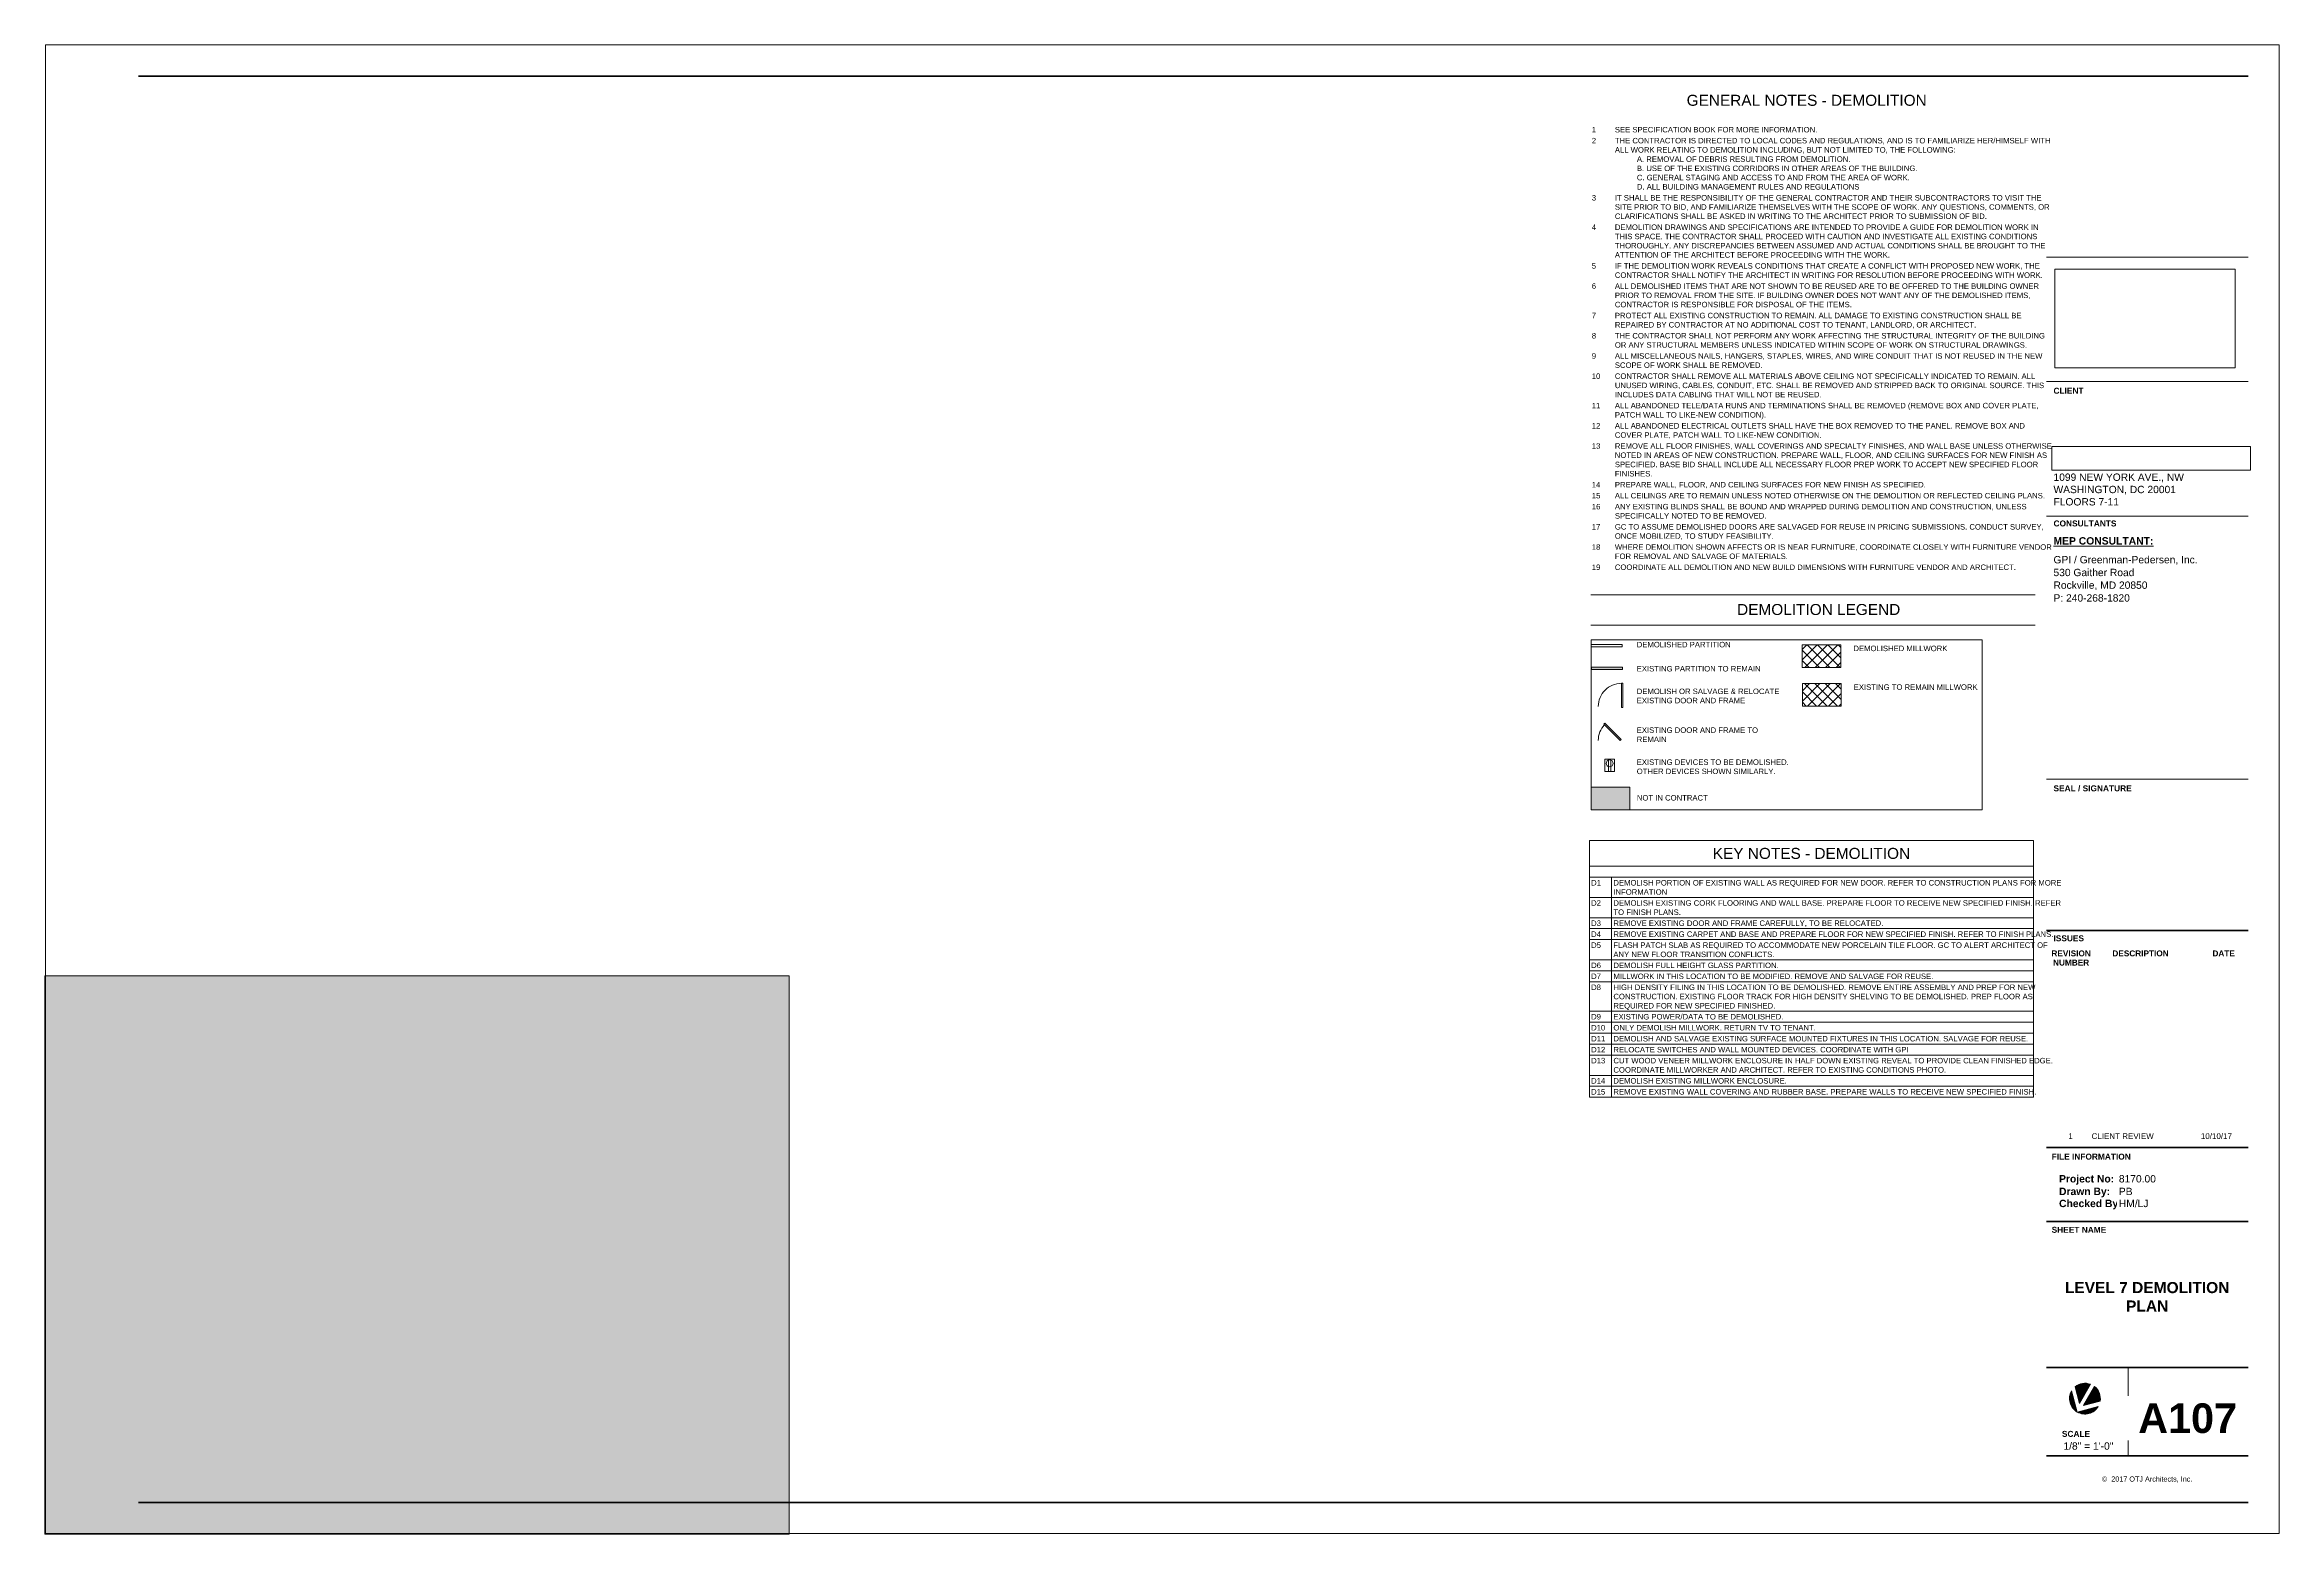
# Paper-space layout 'Layout1' of a CAD drawing. Header units: inches. Extents: x 0 to 36, y 0 to 24.
# The model-space entities are those that its viewports show. They can reach past a viewport. Long polylines and large blocks are cut down to what shows.
import ezdxf

# ---------------------------------------------------------------- set-up
doc = ezdxf.new("R2010")
doc.units = ezdxf.units.IN
doc.header["$MEASUREMENT"] = 0
for name, pattern in [('Dash', [0.25, 0.125, -0.125]), ('Dash 1_16_', [0.12499999999999999, 0.06249999999999999, -0.06249999999999999]), ('Demolished 3_16_', [0.2812499999999999, 0.1874999999999999, -0.09374999999999997])]:
    doc.linetypes.add(name, pattern=pattern)
for name, color, linetype, lineweight in [('A-ANNO-NOTE', 131, 'Continuous', 13), ('A-DETL', 90, 'Continuous', 9), ('A-DETL-DEMO', 6, 'Demolished 3_16_', 9), ('A-DETL-GENF', 92, 'Continuous', 9), ('A-DETL-THIN', 151, 'Continuous', 9), ('G-ANNO-REFR', 1, 'Dash', 9), ('G-ANNO-SCHD', 231, 'Continuous', 9), ('G-ANNO-TEXT', 231, 'Continuous', 9), ('G-ANNO-TTLB', 6, 'Continuous', 9), ('G-ANNO-TTLB-THIN', 151, 'Continuous', 9), ('G-ANNO-TTLB-WIDE', 214, 'Continuous', 50)]:
    doc.layers.add(name, color=color, linetype=linetype, lineweight=lineweight)
doc.layers.add('G-ANNO-NPLT', color=191, linetype='Continuous', plot=False)
doc.styles.add('Arial_1', font='arial.ttf', dxfattribs={"height": 0.09220621257485029})
doc.styles.add('Arial_B_2', font='arialbd.ttf', dxfattribs={"height": 0.09513339392643282})
doc.styles.add('Swis721 Lt BT', font='swissl.ttf', dxfattribs={"height": 8.514637904468403})
doc.styles.add('Swis721 Lt BT_1', font='swissl.ttf', dxfattribs={"height": 0.09608532357473035})
doc.styles.add('Swis721 Lt BT_2', font='swissl.ttf', dxfattribs={"height": 0.08333333333333331})
doc.styles.add('Swis721 Lt BT_3', font='swissl.ttf', dxfattribs={"height": 0.1182588597842835})
doc.styles.add('Swis721 Lt BT_4', font='swissl.ttf', dxfattribs={"height": 0.1773882896764253})
doc.styles.add('Swis721 Lt BT_5', font='swissl.ttf', dxfattribs={"height": 0.08869414483821263})
doc.styles.add('Swis721 Lt BT_B_1', font='', dxfattribs={"height": 0.1192218798151002})
doc.styles.add('Swis721 Lt BT_B_2', font='', dxfattribs={"height": 0.4768875192604006})
doc.styles.add('Swis721 Lt BT_B_3', font='', dxfattribs={"height": 0.1788328197226502})
doc.styles.get('Swis721 Lt BT_B_1').set_extended_font_data('Swis721 Lt BT', bold=True)
doc.styles.get('Swis721 Lt BT_B_2').set_extended_font_data('Swis721 Lt BT', bold=True)
doc.styles.get('Swis721 Lt BT_B_3').set_extended_font_data('Swis721 Lt BT', bold=True)
picture_1 = doc.add_image_def('image1.jpg', size_in_pixel=(1248, 150))
picture_2 = doc.add_image_def('image2.jpg', size_in_pixel=(2551, 1396))
pattern_1 = [(45, (1565.782, 0), (-8.012226937624769, 8.01222693762477), []), (135, (1565.782, 0), (-8.01222693762477, -8.012226937624769), [])]

# ---------------------------------------------------------------- blocks, each defined once
blk = doc.blocks.new('TB-DC_VA-24 x 36 - DC_VA 24X36-3374688-LEVEL 7 DEMOLITION PLAN')
at = {"layer": 'G-ANNO-TTLB'}
h = blk.add_hatch(color=256, dxfattribs=at)
edge = h.paths.add_edge_path(flags=0)
edge.add_line((32.66517749473161, 2.311137523626253), (32.75616867069017, 1.971553831908551))
edge.add_arc((32.88046492856971, 2.186841265746675), 0.2485925157591483, 149.9999999999986, 240.0000000000104, ccw=False)
h = blk.add_hatch(color=256, dxfattribs=at)
edge = h.paths.add_edge_path(flags=0)
edge.add_line((32.79448804294488, 2.111040377379424), (32.72269999401936, 2.378957023345547))
edge.add_arc((32.88046492856972, 2.186841265746635), 0.2485925157591917, 68.45651933527552, 129.3927463647064, ccw=False)
edge.add_line((32.97174988950517, 2.418066901865336), (32.79448804294488, 2.111040377379424))
h = blk.add_hatch(color=256, dxfattribs=at)
edge = h.paths.add_edge_path(flags=0)
edge.add_line((33.12572452239279, 2.146270703399233), (32.85780787642671, 2.074482654473722))
edge.add_line((32.85780787642671, 2.074482654473722), (33.03506972298693, 2.38150917895962))
edge.add_arc((32.88046492856969, 2.186841265746723), 0.2485925157591436, -9.39274636469412, 51.5434806647329, ccw=False)
h = blk.add_hatch(color=256, dxfattribs=at)
edge = h.paths.add_edge_path(flags=0)
edge.add_line((32.75616867069017, 1.97155383190856), (33.09575236240782, 2.062545007867137))
edge.add_arc((32.88046492856971, 2.186841265746674), 0.248592515759136, 240.0000000000069, 330.0000000000087, ccw=False)
at = {"layer": 'A-ANNO-NOTE', "lineweight": 9}
for p, q in [((32.75616867069017, 1.971553831908565), (32.66517749473162, 2.311137523626257)), ((32.66517749473162, 2.311137523626253), (32.75616867069017, 1.971553831908569)), ((32.75616867069017, 1.971553831908551), (32.66517749473161, 2.311137523626253)), ((32.72269999401936, 2.378957023345545), (32.79448804294488, 2.111040377379423)), ((32.79448804294488, 2.111040377379424), (32.72269999401936, 2.378957023345546)), ((32.72269999401936, 2.378957023345547), (32.79448804294488, 2.111040377379424)), ((32.97174988950518, 2.418066901865338), (32.79448804294488, 2.111040377379423)), ((32.79448804294488, 2.111040377379423), (32.97174988950518, 2.418066901865338)), ((32.79448804294488, 2.111040377379424), (32.97174988950517, 2.418066901865336)), ((33.03506972298698, 2.381509178959574), (32.85780787642671, 2.074482654473721)), ((32.85780787642671, 2.07448265447372), (33.03506972298698, 2.381509178959573)), ((33.03506972298693, 2.38150917895962), (32.85780787642671, 2.074482654473722)), ((33.09575236240781, 2.062545007867142), (32.75616867069017, 1.971553831908566)), ((32.75616867069018, 1.971553831908561), (33.09575236240781, 2.062545007867137)), ((33.09575236240782, 2.062545007867137), (32.75616867069017, 1.97155383190856)), ((33.12572452239277, 2.146270703399232), (32.85780787642671, 2.07448265447372)), ((32.85780787642671, 2.07448265447372), (33.12572452239277, 2.146270703399233)), ((32.85780787642671, 2.074482654473722), (33.12572452239279, 2.146270703399233))]:
    blk.add_line(p, q, dxfattribs=at)
for centre, radius, start, end in [((32.88046492856971, 2.186841265746674), 0.2485925157591424, 149.9999999999968, 240.0000000000108), ((32.8804649285697, 2.186841265746679), 0.2485925157591398, 149.999999999994, 239.9999999953111), ((32.88046492856971, 2.186841265746675), 0.2485925157591486, 149.9999999999979, 240.00000000001), ((32.88046492856973, 2.186841265746622), 0.2485925157592049, 68.4565193352762, 129.3927463647056), ((32.88046492856973, 2.18684126574662), 0.2485925157592115, 68.45651933527687, 129.3927463647065), ((32.88046492856972, 2.186841265746635), 0.2485925157591917, 68.4565193352751, 129.3927463647061), ((32.88046492856969, 2.186841265746727), 0.2485925157591366, 350.6072536353049, 51.54348066473147), ((32.88046492856969, 2.186841265746724), 0.2485925157591366, 350.6072536353153, 51.54348066473151), ((32.88046492856969, 2.186841265746723), 0.2485925157591436, 350.6072536353055, 51.54348066473253), ((32.88046492856971, 2.186841265746673), 0.248592515759136, 240.0000000000082, 330.0000000000084), ((32.8804649285697, 2.186841265746679), 0.2485925157591307, 239.9999999953101, 330.0000000000065), ((32.88046492856971, 2.186841265746674), 0.2485925157591396, 240.0000000000067, 330.0000000000076)]:
    blk.add_arc(centre, radius, start, end, dxfattribs=at)
at = {"layer": 'G-ANNO-TTLB'}
for p, q in [((0.01249999999996198, 24.0124999999998), (0.01249999999996198, 0.01249999999916795)), ((36.0125, 24.0125), (0.01249999999999929, 24.0125)), ((36.0125, 0.01249999999988205), (36.0125, 24.0125)), ((32.26249999999998, 20.58615224385849), (35.51249999999998, 20.58615224385849)), ((32.26249999999998, 20.58615224385849), (35.51249999999998, 20.58615224385849)), ((0.01249999999996198, 0.01249999999916529), (36.01249999999995, 0.01249999999916529))]:
    blk.add_line(p, q, dxfattribs=at)
at = {"layer": 'G-ANNO-TTLB-THIN'}
for p, q in [((32.26249999999998, 18.58047974385848), (35.51249999999999, 18.58047974385848)), ((32.26249999999998, 16.41007603562076), (35.51249999999999, 16.41007603562076)), ((32.26249999999997, 12.17184017249794), (35.51249999999999, 12.17184017249794)), ((33.57501179533868, 2.690203614458643), (33.57501179533868, 1.262499999999882))]:
    blk.add_line(p, q, dxfattribs=at)
at = {"layer": 'G-ANNO-TTLB-WIDE'}
for p, q in [((35.51249999999999, 23.50249999999988), (1.512500000000036, 23.50249999999988)), ((32.26249999999997, 9.731457673865457), (35.51249999999999, 9.731457673865457)), ((35.51249999999999, 6.238084377275196), (32.26249999999996, 6.238084377275206)), ((35.51249999999999, 5.04106319586103), (32.26249999999996, 5.041063195861041)), ((32.26249999999996, 2.690203614458643), (35.51249999999999, 2.690203614458643)), ((32.26249999999995, 1.262499999999882), (35.51249999999999, 1.262499999999882)), ((1.512499999999998, 0.512499999999882), (32.26249999999998, 0.512499999999882)), ((32.26249999999998, 0.512499999999882), (35.51249999999999, 0.512499999999882))]:
    blk.add_line(p, q, dxfattribs=at)
at = {"layer": 'G-ANNO-TTLB', "attachment_point": 1, "bg_fill": 3, "box_fill_scale": 1.25, "bg_fill_color": 0, "bg_fill_transparency": 0}
for s, insert, char_height, width, line_spacing_factor, style in [('DESCRIPTION', (33.32202222069675, 9.411992460571073), 0.09513339392643282, 1.053, 0.9385317878468563, 'Arial_B_2'), ('DATE', (34.93478327608478, 9.411992460571073), 0.09513339392643282, 0.41625, 0.9385317878468563, 'Arial_B_2'), ('Project No:', (32.46268918111955, 5.79106529491365), 0.1192218798151002, 0.9719999999999999, 0.9985383491037771, 'Swis721 Lt BT_B_1'), ('\\fSwis721 Lt BT|b1|i0|c0|p34|;SCALE', (32.50898079860782, 1.667155000893929), 0.09608532357473035, 0.4960054163845632, 1.006669768884753, 'Swis721 Lt BT_1')]:
    blk.add_mtext(s, dxfattribs=dict(at, insert=insert, char_height=char_height, width=width, line_spacing_factor=line_spacing_factor, style=style))
at = {"layer": 'G-ANNO-TTLB', "insert": (33.88280484204999, 0.932760695162638), "char_height": 0.08333333333333331, "width": 1.691133294186729, "attachment_point": 2, "line_spacing_factor": 1.006669768884753, "style": 'Swis721 Lt BT_2'}
blk.add_mtext('©  2017 OTJ Architects, Inc.', dxfattribs=at)
at = {"layer": 'G-ANNO-TTLB'}
image = blk.add_image(picture_2, insert=(32.39394147330498, 18.80362172958001), size_in_units=(2.9068955071309204, 1.5907589682300123), dxfattribs=at)
image.dxf.flags = 7
at = {"layer": 'G-ANNO-TTLB', "attachment_point": 1, "bg_fill": 3, "box_fill_scale": 1.25, "bg_fill_color": 0, "bg_fill_transparency": 0}
for s, insert, char_height, width, line_spacing_factor, style in [('\\fSwis721 Lt BT|b1|i0|c0|p34|;CLIENT', (32.37337726309554, 18.4818786766096), 0.09608532357473035, 0.5374407582938387, 1.006669768884753, 'Swis721 Lt BT_1'), ('\\fSwis721 Lt BT|b1|i0|c0|p34|;CONSULTANTS', (32.37428590828188, 16.34272496837187), 0.09608532357473035, 1.134597156398104, 1.006669768884753, 'Swis721 Lt BT_1'), ('\\fSwis721 Lt BT|b1|i0|c0|p34|;SEAL / SIGNATURE', (32.37325769334894, 12.07303768922743), 0.09608532357473035, 1.395396073121191, 1.006669768884753, 'Swis721 Lt BT_1'), ('\\fSwis721 Lt BT|b1|i0|c0|p34|;ISSUES', (32.37329619640249, 9.65579013132555), 0.09608532357473035, 0.547190250507786, 1.006669768884753, 'Swis721 Lt BT_1'), ('\\fSwis721 Lt BT|b1|i0|c0|p34|;FILE INFORMATION', (32.3437895233209, 6.136053448319706), 0.09608532357473035, 1.428300609343263, 1.006669768884753, 'Swis721 Lt BT_1'), ('Drawn By:', (32.46268918111955, 5.587734365212077), 0.1192218798151002, 0.8879999999999998, 0.9985383491037771, 'Swis721 Lt BT_B_1'), ('\\fSwis721 Lt BT|b1|i0|c0|p34|;SHEET NAME', (32.3437895233209, 4.956461656030365), 0.09608532357473035, 0.9859174001354094, 1.006669768884753, 'Swis721 Lt BT_1')]:
    blk.add_mtext(s, dxfattribs=dict(at, insert=insert, char_height=char_height, width=width, line_spacing_factor=line_spacing_factor, style=style))
at = {"layer": 'G-ANNO-TTLB', "bg_fill": 3, "box_fill_scale": 1.25, "bg_fill_color": 0, "bg_fill_transparency": 0}
for s, insert, char_height, width, attachment_point, line_spacing_factor, style in [('\\LMEP CONSULTANT:', (32.37329619640249, 16.07384631350395), 0.1192218798151002, 1.7925, 1, 0.9985383491037771, 'Swis721 Lt BT_B_1'), ('REVISION\\PNUMBER', (32.65724285685402, 9.411992460571073), 0.09513339392643282, 0.7357499999999999, 2, 0.9385317878468563, 'Arial_B_2'), ('Checked By:', (32.46268918111955, 5.393544271185731), 0.1192218798151002, 1.1115, 1, 0.9985383491037771, 'Swis721 Lt BT_B_1')]:
    blk.add_mtext(s, dxfattribs=dict(at, insert=insert, char_height=char_height, width=width, attachment_point=attachment_point, line_spacing_factor=line_spacing_factor, style=style))
blk = doc.blocks.new('Floor Duplex Annotation - Floor Duplex Annotation-4036620-DEMOLITION PLAN SYMBOLS')
at = {"layer": 'A-ANNO-NOTE', "lineweight": 9}
for p, q in [((648.7527682771066, -324.4911768958048), (648.7527682771066, -305.3421097148412)), ((648.7527682771066, -305.3421097148412), (663.5417404616555, -305.3421097148412)), ((663.5417404616555, -305.3421097148412), (663.5417404616555, -324.4911768958048)), ((654.4597543693811, -323.3273171068), (654.4597543693811, -306.8273171068)), ((657.8347543693811, -323.3273171068), (657.8347543693811, -306.8273171068)), ((663.5417404616555, -324.4911768958048), (648.7527682771066, -324.4911768958048))]:
    blk.add_line(p, q, dxfattribs=at)
blk.add_circle((656.1472543693811, -311.7987197006361), 5.25, dxfattribs=at)

msp = doc.modelspace()

# ---------------------------------------------------------------- hatches: boundary and pattern name
at = {"layer": 'A-DETL-GENF'}
h = msp.add_hatch(color=9, dxfattribs=at)
h.paths.add_polyline_path([(131.7649005817634, -847.9934023072891), (290.7393192734205, -780.4980938392808), (225.6004906440101, -627.0406303056956), (211.0866070616198, -633.2014083718183), (209.2794755923569, -628.9440734246003), (209.422712968179, -628.8832727658242), (203.589327244066, -616.3735367104624), (207.7810007591104, -614.4189272499121), (213.6826429496414, -627.0750397698773), (295.768731782001, -592.2315622993962), (297.5758632512641, -596.4888972466134), (229.8578255912274, -625.2334988364323), (294.9965129118402, -778.6906294673523), (401.0845752748702, -733.6491281182937), (335.9494093295627, -580.200293327717), (334.3960573893619, -580.8596521070423), (332.5889259200989, -576.6023171598247), (420.9573918515333, -539.0921288248546), (422.7645233207961, -543.3494637720719), (340.2067442767809, -578.3931618584537), (405.3417689132897, -731.8416637463652), (511.6880892321665, -686.6905145650475), (511.6880892321665, -619.1261375532248), (494.6710044223043, -619.1261375532248), (494.6710044223043, -614.1261375532246), (492.1710044223042, -614.1261375532246), (492.1710044223042, -540.0005168175769), (465.4211073173505, -540.0005168175766), (465.4211073173505, -525.2428181200049), (459.5847174588935, -527.7202186325011), (457.7775859896306, -523.4628836852838), (465.4211073173505, -520.2184013745057), (465.4211073173505, -507.375516817577), (497.1710044223042, -507.375516817577), (497.1710044223042, -511.5636333147616), (497.6710044223041, -511.5636333147616), (497.6710044223041, -516.5636333147618), (497.1710044223042, -516.5636333147618), (497.1710044223041, -614.1261375532246), (658.0934831159268, -614.1261375532256), (718.6964438992526, -588.4017069129654), (718.6964438992525, -513.0484101492526), (720.73348023108, -513.0484101492526), (720.73348023108, -508.938113124593), (744.7334802317007, -508.938113124593), (744.7334802317007, -510.0631131245923), (757.9834797504517, -510.0631131245923), (757.9834797504517, -505.4382590785465), (626.983479750448, -505.4382590785465), (626.983479750448, -505.3174972394336), (560.670637552522, -505.3174972394336), (560.670637552522, -516.5636333147618), (537.6710044223042, -516.5636333147618), (537.6710044223042, -511.5636333147616), (555.6706375525221, -511.5636333147616), (555.6706375525221, -395.3057728702998), (560.670637552522, -395.3057728702998), (560.670637552522, -438.4380093545554), (560.1706375525217, -438.4380093545554), (560.1706375525217, -441.9380093545553), (560.670637552522, -441.9380093545553), (560.670637552522, -498.3174972394339), (619.9834797504482, -498.3174972394339), (619.9834797504482, -477.9380818867766), (626.983479750448, -477.9380818867766), (626.983479750448, -501.9382590785463), (757.9834797504517, -501.9382590785463), (757.9834797504517, -376.9359923148447), (625.4591332033247, -376.9359923148447), (625.4591332033247, -433.4353236699365), (624.1900564768625, -433.4353236699331), (624.1900564768625, -433.9353236699367), (625.4591332033247, -433.9353236699367), (625.4591332033247, -441.9380093545556), (600.1706375525216, -441.9380093545556), (600.1706375525216, -438.4380093545554), (621.9591332033248, -438.4380093545554), (621.9591332033248, -303.2498531080801), (601.1706375525221, -303.2498531080801), (601.1706375525221, -299.7498531080799), (634.6082499095239, -299.7498531080799), (634.6082499095239, -357.0098805562843), (793.959133203324, -357.0098805562843), (793.959133203325, -230.9908611284903), (634.9834369303277, -230.9908611284903), (634.9834369303277, -254.99086112849), (560.6706375525223, -254.9772400213572), (560.6706375525223, -299.7498531080799), (561.170637552522, -299.7498531080799), (561.170637552522, -303.2498531080796), (560.6706375525223, -303.2498531080796), (560.6706375525223, -346.7498531080799), (555.6706375525222, -346.7498531080799), (555.6706375525222, -249.9772400213571), (575.8413562539281, -249.9772400213571), (575.8413562539281, -200.8417931341545), (587.0913562539281, -200.8417931341545), (587.0913562539281, -243.74086112849), (631.4834369303276, -243.74086112849), (631.4834369303276, -224.99086112849), (675.9834801254704, -224.99086112849), (675.9834801254704, -160.8417334490035), (576.73557380547, -160.8417334490035), (576.73557380547, -173.534088052857), (546.73557380547, -173.534088052857), (546.73557380547, 43.98384291465003), (1001.734100887992, 43.9838429146485), (1001.734100887992, -243.6009905076865), (961.8586295582321, -243.6009905076866), (961.8586295582319, -227.4389344555792), (963.7412392189528, -227.4389344555792), (963.7412392189528, -224.7167764952564), (769.735073450211, -224.7167764952564), (769.735073450211, -224.99086112849), (799.959133203325, -224.99086112849), (799.959133203325, -303.8572704857596), (963.7412392189523, -303.8572704857596), (963.7412392189523, -267.4389344555793), (968.7412392189528, -267.4389344555793), (968.7412392189528, -284.300126846001), (1048.58448799551, -284.300126846001), (1048.570656352245, -116.8441256142373), (1052.06735239345, -116.8438365188876), (1052.04523370464, -76.84383848231265), (1048.567352405389, -76.84412575068818), (1048.560997271562, 0.09577775159641531), (1552.60848028008, 0.09577775159488054), (1552.608480280081, 337.997982942652), (1723.296101291783, 337.997982942652), (1723.296101291783, 351.587132816829), (1731.858601291761, 351.587132816829), (1731.858601291761, 355.5871328164289), (1736.483601291761, 355.5871328164289), (1736.483601291761, 351.587132816829), (1910.234484195759, 351.5871328168278), (1910.234484195759, 580.4323211622416), (-120.3534473380867, 580.4323211622416), (-120.3534473380867, 406.962272847038), (53.86553422799171, 406.962272847038), (53.86553422799171, 426.9622728470379), (70.73346294862719, 426.9622728470379), (70.73346294862719, 422.3372728470378), (58.49053422799177, 422.3372728470378), (58.49053422799168, 402.3372728470378), (58.05303422799165, 402.3372728470378), (58.05303422799165, 327.6497728470382), (54.30303422799165, 327.6497728470382), (54.30303422799165, 402.3372728470378), (-120.3534473380867, 402.3372728470378), (-120.3534473380867, 286.9622728470384), (54.30303422799123, 286.9622728470384), (54.30303422799123, 287.6497728470381), (58.05303422799148, 287.6497728470381), (58.05303422799123, 279.649772847038), (54.30303422799123, 279.649772847038), (54.30303422799123, 282.3372728470375), (-120.3534473380867, 282.3372728470378), (-120.3534473380867, 166.9622728470382), (54.30303422799123, 166.9622728470382), (54.30303422799123, 239.649772847038), (58.05303422799123, 239.649772847038), (58.05303422799123, 160.649772847038), (54.30303422799123, 160.649772847038), (54.30303422799123, 162.3372728470377), (-120.3534473380867, 162.3372728470377), (-120.3534473380867, 0.5498509733606624), (-80.76277963279912, 0.5498509733604918), (-80.76277963279912, -12.89071568247226), (54.3030342279908, -12.89071568247226), (54.30303422799123, 120.6497728470379), (58.05303422799123, 120.6497728470379), (58.05303422799089, -20.20321568247243), (54.30303422799097, -20.20321568247243), (54.30303422799097, -17.51571568247266), (-80.76277963279912, -17.51571568247266), (-80.76277963279912, -30.9501490266395), (-120.3534473380867, -30.9501490266395), (-120.3534473380867, -193.0377271529622), (54.30303422799071, -193.0377271529622), (54.30303422799097, -60.20321568247254), (58.05303422799089, -60.20321568247254), (58.05303422799089, -218.2105032052563), (72.52371063860042, -252.2938704626556), (69.07193201969167, -253.759382102338), (54.30303422799071, -218.973602008985), (54.30303422799071, -197.6627271529628), (-120.3534473380867, -197.6627271529628), (-120.3534473380867, -254.1691410194723), (-74.95594045656087, -361.0956745726781), (84.5012795742164, -290.1007461354216), (84.70405617630422, -290.5783540373644), (88.15583479521297, -289.112842397682), (140.8150910903657, -413.143310696543), (137.3633124714569, -414.6088223362253), (86.30901679555978, -294.3585824570698), (-73.14820261338457, -365.3535106174688), (42.66588097020514, -638.1349769334946), (201.9239822259988, -566.6711693329685), (175.4016630028438, -504.2020821285863), (178.853441621753, -502.736570488904), (207.1538537848822, -569.3936716444864), (190.3099076288745, -576.9520471232521), (190.8762702894828, -578.1666157684458), (186.6845967744382, -580.1212252289964), (186.0898210027489, -578.8457244704574), (44.47371817119822, -642.3930469996593), (120.789133911671, -822.1417473654321)], flags=0)
h.paths.add_polyline_path([(225.755919458899, -805.7600982712632), (216.3766449646329, -783.6687151103745), (238.4680281255221, -774.2894406161084), (247.8473026197878, -796.3808237769979), (232.9834802801108, -802.6915137298408)], flags=0)
h.paths.add_polyline_path([(446.6697510677005, -711.9673533286444), (437.2904765734348, -689.875970167755), (459.3818597343238, -680.4966956734893), (468.7611342285896, -702.5880788343784), (451.5776801674211, -709.8836081014024)], flags=0)
h.paths.add_polyline_path([(516.3130892321667, -684.7268917115493), (893.3413575028608, -524.6530919296654), (967.9420846501716, -524.6530919296657), (967.9420846501716, -523.3129362198774), (944.2334905811231, -523.3129362198774), (944.2334905811231, -523.6017166743536), (744.7334802317007, -523.6017166743536), (744.7334802317007, -532.9381131245926), (723.6964438992525, -532.9381131245926), (723.6964438992525, -561.4193000787214), (744.7334802317007, -561.4193000787214), (744.7334802317007, -585.4193000787218), (723.6964438992525, -585.4193000787218), (723.6964438992525, -591.7111347189438), (659.1107446130455, -619.1261375532248), (590.8130892321702, -619.1261375532248), (590.8130892321701, -647.0636372626777), (516.7337343546027, -647.0636372626777), (516.7337343546027, -643.5636372626775), (587.3130892321668, -643.5636372626775), (587.3130892321668, -619.1261375532248), (516.3130892321674, -619.1261375532248), (516.3130892321667, -647.0636372626774)], flags=0)
h.paths.add_polyline_path([(262.3527519353158, -545.8758621342993), (246.2964517261337, -508.0578112501424), (353.1036445378028, -462.7109910891394), (227.520085008663, -166.9189728399785), (120.789133911671, -212.4453681838948), (111.0061494754516, -189.403110728077), (111.0061494754515, 5.620528494097981), (114.7561494754515, 5.620528494097981), (114.7561494754514, -29.21672933681986), (206.9834629485841, -29.21672933681986), (206.9834629485841, 5.62052849409764), (253.2075569950154, 5.62052849409747), (256.3973513630582, 0.09564258295017679), (258.3135614683279, 0.09564258295017679), (258.3135614683279, -3.40435741704988), (257.2619883919763, -3.40435741704988), (257.2619883919763, -33.09172933682026), (236.4834802801109, -33.09172933682026), (236.4834802801109, -149.2433418625025), (377.3049237930003, -149.231421102974), (377.2928786712463, -3.404357417050391), (298.3135614683278, -3.404357417050391), (298.3135614683278, 0.09564258295000626), (494.79258997672, 0.09564258295000626), (494.7928790720707, -99.48445220173976), (491.3008151721592, -99.48474064157936), (491.2928790601313, -3.404357417050391), (380.7928786831856, -3.404357417050391), (380.8049238049397, -149.231421102974), (491.3049234279945, -149.2222939497857), (491.3052125233444, -139.4847404148146), (494.8041191070752, -139.4844514097786), (494.8092260580739, -201.3129396346752), (491.3092260461345, -201.3129396346752), (491.3049234279945, -152.7222939617251), (236.4834802801109, -152.7433418744421), (236.4834802801109, -179.0749023245641), (297.9446233727059, -323.8368092765714), (491.3193450357077, -323.8208367814273), (491.3196341310576, -321.7453011560209), (494.8191735872852, -321.7450120987105), (494.8294959639132, -446.7152618543224), (415.9631363426338, -480.355935253367), (414.5899108352787, -477.1365794628477), (491.3293049762024, -444.4031693304141), (491.3193450357077, -327.3208367933669), (299.4305561197095, -327.3366865524396), (370.9363383574018, -495.7571368396784), (377.7972732293464, -492.8305852611914), (379.1704987367003, -496.0499410517107), (369.0847908136346, -500.352028885703), (354.471455401506, -465.9326511334548), (287.2768316200851, -494.4612777192607), (301.9666360229738, -529.0607659668425), (263.0560769940304, -545.5773183592659)], flags=0)
h.paths.add_polyline_path([(263.0560769940304, -541.7750570383473), (297.3770581581563, -527.2066648665718), (284.0551715757641, -495.8290885829667), (271.8267129222013, -501.0208898166824), (281.205987416166, -523.112272977698), (259.1146042551507, -532.4915474716656), (262.3527519353158, -540.1184871865119)], flags=0)
h.paths.add_polyline_path([(3.308469274886931, -538.9771653625843), (-6.070805219378811, -516.8857822016952), (16.02057794151038, -507.5065077074295), (19.35716039430369, -515.3652948084595), (155.5851218438291, -457.5273842133692), (152.9954366280694, -451.4277942712517), (156.4472152469781, -449.9622826315691), (163.22131746514, -465.9175985538779), (159.7695388462312, -467.3831101935598), (157.3925861994374, -461.7845778433562), (21.16476551989527, -519.6228199995011), (25.39985243577612, -529.5978908683186), (16.02057794151038, -533.5800222449782)], flags=0)
h.paths.add_polyline_path([(492.1710044223042, -535.3755168175767), (492.1710044223042, -532.938113124592), (471.733480280098, -532.938113124592), (471.733480280098, -512.0005168175768), (470.0461073173506, -512.0005168175768), (470.0461073173506, -535.3755168175767), (491.3296192620864, -535.3755168175767)], flags=0)
h.paths.add_polyline_path([(1723.695840537156, -524.6528885093098), (1723.695840537156, -377.3626268460013), (1552.608480280079, -377.3626268460013), (1552.608480280079, -347.4876268460005), (1539.296101291781, -347.4876268460009), (1539.296101291781, -343.7376268460007), (1552.608480280079, -343.7376268460017), (1552.60848028008, -72.05012684600074), (1491.13892486023, -72.05012684600074), (1491.13892486023, -77.99450506404968), (1487.63892486023, -77.99450506404968), (1487.63892486023, -3.404222248403982), (1268.733497611638, -3.404222248403982), (1268.733480280148, -29.3417293368235), (1240.733480280148, -29.3417293368235), (1240.733480280148, -3.404222248403982), (1166.057535915347, -3.404222248403982), (1166.057535915347, -120.2445050640486), (1487.63892486023, -120.2445050640486), (1487.63892486023, -117.9945050640498), (1491.13892486023, -117.9945050640498), (1491.13892486023, -287.8001268460026), (1483.460049656962, -287.8001268460026), (1483.460049656962, -284.3001268460024), (1487.63892486023, -284.3001268460024), (1487.63892486023, -123.7445050640497), (1052.071226326361, -123.7445050640497), (1052.084488007449, -284.300126846001), (1443.460049656962, -284.300126846001), (1443.460049656962, -287.8001268460023), (1413.296101291781, -287.8001268460023), (1413.296101291781, -343.7376268460004), (1450.296101291781, -343.7376268460004), (1450.296101291781, -347.4876268460005), (1376.296101291782, -347.4876268460005), (1376.296101291781, -524.6528885093085), (1491.983601291781, -524.6528885093085), (1491.983601291781, -347.4876268460005), (1490.296101291781, -347.4876268460005), (1490.296101291781, -343.7376268460004), (1499.296101291781, -343.7376268460004), (1499.296101291781, -347.4876268460005), (1496.608601291781, -347.4876268460005), (1496.608601291781, -524.6528885093085), (1723.297156567821, -524.6528885093098)], flags=0)
h.paths.add_polyline_path([(1542.733480207883, -523.3129362198795), (1542.733480207883, -499.3129362198788), (1566.733480207883, -499.3129362198788), (1566.733480207883, -523.3129362198795), (1552.608480280079, -523.3129362198795)], flags=0)
h.paths.add_polyline_path([(763.983479750452, -520.1017166743534), (940.733490581123, -520.1017166743534), (940.733490581123, -497.312891928583), (963.7412392189523, -497.312891928583), (963.7412392189523, -457.437880048058), (946.4834905811227, -457.437880048058), (946.4834905811229, -308.857270485761), (799.959133203325, -308.85727048576), (799.959133203325, -363.0098805562849), (625.4591332033247, -363.0098805562849), (625.4591332033247, -370.9359923148443), (763.983479750452, -370.9359923148447), (763.983479750452, -513.5631131245925), (744.7334802317007, -513.5631131245925), (744.7334802317007, -520.1017166743534), (757.9834797504517, -520.1017166743534)], flags=0)
h.paths.add_polyline_path([(963.7412392189523, -452.4378800480578), (963.7412392189523, -308.8572704857612), (951.483490581123, -308.857270485761), (951.483490581123, -452.4378800480578)], flags=0)
h.paths.add_polyline_path([(625.4591332033247, -357.0098805562843), (631.108249909524, -357.0098805562843), (631.108249909524, -303.2498531080801), (625.4591332033247, -303.2498531080801), (625.4591332033247, -303.8391213363239)], flags=0)
h.paths.add_polyline_path([(491.3191735992252, -281.7453013305106), (491.3158696284909, -281.7450122351609), (491.3196341310576, -225.313227195213), (471.7334802800965, -225.3129387958142), (471.7334802800965, -201.3148456606242), (494.8112084261249, -201.3148456606242), (494.8092260580739, -281.7450127839117), (491.3193450357077, -281.7453013305106)], flags=0)
h.paths.add_polyline_path([(988.7334803340615, -227.4389344555792), (992.7355738054704, -227.4389344555792), (992.7355738054704, -227.3264629265263), (968.7412392189528, -227.3264629265263), (968.7412392189528, -227.4389344555792), (968.9567278073616, -227.4389344555792)], flags=0)
h.paths.add_polyline_path([(739.474398614445, -224.99086112849), (766.2350734502089, -224.99086112849), (766.2350734502094, -204.8130655476206), (679.4834801254702, -204.8130655476206), (679.4834801254702, -224.99086112849)], flags=0)
h.paths.add_polyline_path([(905.6366393604596, -217.7167764952557), (963.7412392189528, -217.7167764952557), (963.7412392189528, -199.9389344555795), (988.7334803340615, -199.9389344555795), (988.7334803340615, -161.744505064049), (992.7355738054704, -161.744505064049), (992.7355738054704, -121.7445050640489), (988.7334803340617, -121.7445050640489), (988.7334803340617, -121.341732147947), (980.1084802804533, -121.341732147947), (980.1084802804533, -122.5917332798397), (769.7350734502111, -122.5917332798397), (769.735073450211, -217.7167764952557), (894.2935114394636, -217.7167764952557)], flags=0)
h.paths.add_polyline_path([(729.4228530150415, -201.3130655476202), (766.2350734502096, -201.3130655476202), (766.2350734502114, -119.3417332798391), (679.4834801254707, -119.3417332798391), (679.4834801254702, -201.3130655476202), (698.3872532514897, -201.3130655476202)], flags=0)
h.paths.add_polyline_path([(232.9834802801109, -170.8312112892594), (232.9834802801108, -164.588545813034), (230.7394453493764, -165.5457453917141), (232.2980088921236, -169.2166929075138)], flags=0)
h.paths.add_polyline_path([(227.8550517304474, -167.2802881510021), (227.6730923573361, -166.8537071136392), (227.5739276431737, -166.8960061087734)], flags=0)
h.paths.add_polyline_path([(574.9026996822334, -146.8417334490031), (668.2334801254702, -146.8417334490031), (668.2334801254706, -111.3417332798389), (771.7334455503858, -111.3417332798392), (771.7334455503858, -24.34155064595108), (569.7355738054703, -24.34155064594972), (569.7355738054703, -146.8417334490031)], flags=0)
h.paths.add_polyline_path([(1099.336671916235, -120.2445050640486), (1162.557535915346, -120.2064120635793), (1162.557535915345, -3.404222248403982), (1052.061286378853, -3.404222248403982), (1052.071226326361, -120.2445050640486), (1077.045233704641, -120.2445050640486)], flags=0)
h.paths.add_polyline_path([(977.6503069981802, -111.3417332798392), (979.7334803340615, -111.3417332798392), (979.7334803340615, -24.34155064595108), (775.2334455503858, -24.34155064595108), (775.2334455503858, -111.3417332798392), (961.8586295582319, -111.3417332798392)], flags=0)
h.paths.add_polyline_path([(248.7334802801109, -29.34172933682026), (253.5119883919763, -29.34172933682026), (253.5119883919763, -1.906762152858164), (251.1868310528515, 2.120528494097584), (210.4834629485842, 2.120528494097584), (210.4834629485842, -29.21672933681986), (220.7334802801108, -29.21672933681986), (220.7334802801108, -1.341729336820151), (248.7334802801109, -1.341729336820151), (248.7334802801109, -24.56322122495487)], flags=0)
h.paths.add_polyline_path([(-84.26277963279905, -27.45014902663962), (-84.26277963279905, -27.34172933681901), (-117.7521313074207, -27.34172933681901), (-117.7521313074207, -2.950149026639394), (-120.3534473380867, -2.950149026639394), (-120.3534473380867, -27.45014902663962), (-93.75213130742063, -27.45014902663962)], flags=0)
h.paths.add_polyline_path([(804.7334455503876, -16.34211509228509), (846.7335150106526, -16.34211509228509), (846.7335150106526, -0.4379194212050379), (804.7334455503876, -0.4379194212050379), (804.7334455503876, -13.81597271262444)], flags=0)
h.paths.add_polyline_path([(742.7335150101659, -16.34211509228492), (742.7335150101659, -0.4379194212050379), (700.7334455503876, -0.4379194212064021), (700.7334455503876, -16.34211509228492), (739.474398614445, -16.34211509228492)], flags=0)
h.paths.add_polyline_path([(950.7335150105093, -16.34211509228492), (950.7335150105107, -0.4379194212064021), (908.7334455503877, -0.4379194212064021), (908.7334455503877, -16.34211509228492)], flags=0)
h.paths.add_polyline_path([(596.7334635365, -16.34211509228492), (638.7335150115287, -16.34211509228492), (638.7335150115287, -0.4379194212064021), (596.7334635365, -0.4379194212064021), (596.7334635365, -6.834217260489594)], flags=0)
h.paths.add_polyline_path([(561.1084629486215, 72.19987315399867), (435.1838762897347, 72.19987315399918), (435.1838762897347, 104.8366344681624), (438.6838762897346, 104.8366344681624), (438.6838762897346, 137.1905163380924), (361.3472395415263, 137.1905163380924), (361.3522788980609, 102.1903716677439), (364.8501304950591, 102.1906605856395), (364.8525671558651, 72.69066068627096), (159.5840518476266, 72.67370577957148), (159.5840518476266, 76.17370579151087), (236.8465744950859, 76.18037618479342), (236.8465744950861, 164.6501796527985), (114.5061494754517, 164.6397854008496), (114.5061494754515, 76.1699824166535), (119.5837629233542, 76.1699824166535), (119.5840519840826, 72.6704018327162), (111.0061494754515, 72.66969330936318), (111.0061494754517, 168.1397854127892), (236.8446818658774, 168.1504687600888), (236.8392025467905, 330.1400938425263), (118.5892025467903, 330.1400938425263), (118.5892025467903, 333.6400938425269), (240.3392025467903, 333.6400938425265), (240.3407171535432, 219.6503238863758), (561.3405737068562, 219.6503238863758), (561.3405737068562, 333.9003238863748), (564.8405737068564, 333.9003238863748), (564.8526083765178, 72.19987315399867), (561.3446159716253, 72.19987315399867)], flags=0)
h.paths.add_polyline_path([(982.813591702958, 72.74170344604265), (982.8051777576852, 72.74727734600337), (762.7685182215275, 72.74727734600337), (762.7685182215275, 107.711634468161), (727.6825359153469, 107.711634468161), (727.6825359153469, 297.1998731539985), (668.4834629486156, 297.1998731539985), (668.4834629486156, 107.711634468161), (652.9834629486154, 107.711634468161), (652.9834629486154, 313.6793488344317), (762.7685182215278, 313.6793488344316), (762.7685182215278, 340.6951694545334), (1165.225527068437, 340.6951694545338), (1165.226958883246, 219.7268627087078), (1487.616412028541, 219.7534917675635), (1487.616412028541, 333.7536367041238), (1491.116412028541, 333.7536367041238), (1491.116412028541, 213.9481675579044), (1487.616412028541, 213.9481675579044), (1487.616412028541, 216.2534917556325), (1376.431888595403, 216.2195336760613), (1376.431888595403, 76.27421580644948), (1487.616412028541, 76.28339950039559), (1487.616412028541, 173.9481675579043), (1491.116412028541, 173.9481675579043), (1491.116412028541, 72.78368858380695), (1248.549523563759, 72.76394197637994), (1248.549523563759, 102.2575613296264), (1252.049523563759, 102.2575613296264), (1252.049523563759, 137.260027512768), (1173.049523563759, 137.260027512768), (1173.049523563759, 102.2575613296264), (1176.549523563759, 102.2575613296264), (1176.549523563759, 72.75770577666826), (992.9827337046407, 72.74254340366393)], flags=0)
h.paths.add_polyline_path([(838.5957575515437, 80.74727734600411), (982.813591702958, 80.74727734600411), (982.813591702958, 146.2375753138863), (1048.545233704641, 146.2375753138863), (1048.545233704641, 216.2172250595261), (766.2685182215274, 216.1503238863759), (766.2685182215274, 80.74727734600411), (809.5227567010088, 80.74727734600411)], flags=0)
h.paths.add_polyline_path([(762.7685182215275, 111.2116344681609), (762.7685182215278, 310.1793488344306), (731.182535915347, 310.1793488344313), (731.182535915347, 111.2116344681611), (739.474398614445, 111.2116344681609)], flags=0)
h.paths.add_polyline_path([(656.4834629486153, 111.2116344681611), (664.9834629486154, 111.2116344681611), (664.9834629486154, 310.1793488344317), (656.4834629486155, 310.1793488344317), (656.4834629486153, 119.7116344681615)], flags=0)
h.paths.add_polyline_path([(1072.995035915347, 176.652875401401), (1072.995035915347, 177.652875401001), (1076.495035915347, 177.652875401001), (1076.495035915347, 216.652875401001), (1072.995035915457, 216.652875401001), (1072.995035915347, 216.2192445807109), (1052.045233704641, 216.2172250595263), (1052.045233704641, 176.6528754014022), (1068.465013367609, 176.652875401401)], flags=0)
h.paths.add_polyline_path([(697.4845224243867, 300.6998731539987), (727.6825359153469, 300.6998731539987), (727.6825359153469, 310.1793488344317), (668.4834629486156, 310.1793488344317), (668.4834629486156, 300.6998731539987)], flags=0)
h.paths.add_polyline_path([(1736.483601291761, 395.5871328164288), (1731.858601291761, 395.5871328164288), (1731.858601291761, 410.2746302723053), (1678.921101291782, 410.2746302723053), (1678.921101291782, 398.1461397315582), (1599.733462948594, 398.1461397315583), (1599.733462948594, 402.7711397315582), (1674.296101291782, 402.7711397315582), (1674.296101291782, 414.8996302723053), (1731.858601291761, 414.8996302723052), (1731.858601291761, 580.1461397315591), (1736.483601291761, 580.1461397315591), (1736.483601291761, 410.2746302723053)], flags=0)
h.paths.add_polyline_path([(1559.733462948594, 398.1461397315585), (1548.733462948594, 398.1461397315585), (1548.733462948594, 402.7711397315582), (1552.171101291787, 402.7711397315582), (1552.171101291787, 548.1461397315592), (1556.796101291787, 548.1461397315592), (1556.796101291787, 402.7711397315582), (1559.733462948594, 402.7711397315582)], flags=0)
h.paths.add_polyline_path([(1487.616412028541, 398.1461397315585), (1299.733462948604, 398.1461397315585), (1299.733462948604, 402.7711397315589), (1432.420962948594, 402.7711397315589), (1432.420962948594, 580.1461397315591), (1437.045962948595, 580.1461397315591), (1437.045962948595, 402.7711397315589), (1508.733462948594, 402.7711397315589), (1508.733462948594, 398.1461397315585), (1491.116412028541, 398.1461397315585)], flags=0)
h.paths.add_polyline_path([(1259.733462948604, 398.146139731559), (1248.733462948604, 398.1461397315592), (1248.733462948604, 402.7711397315592), (1252.171101291796, 402.7711397315592), (1252.171101291796, 550.1464684918938), (1256.796101291796, 550.1464684918938), (1256.796101291796, 402.7711397315592), (1259.733462948604, 402.7711397315592)], flags=0)
h.paths.add_polyline_path([(1189.225526986567, 398.1461397315593), (999.2334629486126, 398.1461397315593), (999.2334629486126, 402.7711397315594), (1132.420962948603, 402.7711397315594), (1132.420962948603, 580.1461397315591), (1137.045962948604, 580.1461397315591), (1137.045962948604, 402.7711397315594), (1208.733462948603, 402.7711397315594), (1208.733462948603, 398.1461397315593)], flags=0)
h.paths.add_polyline_path([(952.171101291805, 398.14613973156), (948.7334629486118, 398.14613973156), (948.7334629486118, 402.7711397315601), (952.171101291805, 402.7711397315601), (952.171101291805, 548.6464684918935), (956.7961012918053, 548.6464684918935), (956.7961012918053, 402.7711397315599), (959.2334629486124, 402.7711397315599), (959.2334629486124, 398.14613973156), (956.7961012918053, 398.14613973156)], flags=0)
h.paths.add_polyline_path([(834.432535915347, 398.1461397315602), (830.7334629486123, 398.1461397315607), (830.7334629486123, 402.7711397315608), (832.4209629486118, 402.7711397315608), (832.4209629486118, 580.1464684918938), (837.0459629486123, 580.1464684918938), (837.0459629486123, 402.7711397315604), (908.7334629486116, 402.7711397315604), (908.7334629486116, 398.1461397315602), (837.0459629486123, 398.1461397315602)], flags=0)
h.paths.add_polyline_path([(564.8405737068564, 398.1461397315607), (520.7334629486211, 398.1461397315607), (520.7334629486211, 402.7711397315608), (652.4209629486156, 402.7711397315608), (652.4209629486156, 580.1464684918938), (657.0459629486159, 580.1464684918938), (657.0459629486159, 402.7711397315608), (790.7334629486123, 402.7711397315608), (790.7334629486123, 398.1461397315607), (584.6552857894263, 398.1461397315607)], flags=0)
h.paths.add_polyline_path([(480.733462948621, 398.1461397315612), (470.7334629486213, 398.1461397315616), (470.7334629486213, 402.7711397315618), (472.4209629486209, 402.7711397315618), (472.4209629486209, 580.1464684918938), (477.0459629486211, 580.1464684918938), (477.0459629486211, 402.7711397315611), (480.733462948621, 402.7711397315611)], flags=0)
h.paths.add_polyline_path([(280.7334629486273, 398.1461397315616), (280.7334629486273, 402.7711397315618), (352.4209629486234, 402.7711397315618), (352.4209629486234, 580.1464684918938), (357.0459629486238, 580.1464684918938), (357.0459629486238, 402.7711397315618), (430.7334629486211, 402.7711397315618), (430.7334629486211, 398.1461397315616), (352.4209629486234, 398.1461397315616)], flags=0)
h.paths.add_polyline_path([(232.4209629486271, 398.1461397315622), (229.7334629486274, 398.1461397315622), (229.7334629486274, 402.7711397315625), (232.4209629486271, 402.7711397315625), (232.4209629486271, 550.1464684918938), (237.0459629486273, 550.1464684918938), (237.0459629486273, 402.771139731562), (240.7334629486273, 402.771139731562), (240.7334629486273, 398.1461397315622), (234.6849654558263, 398.1461397315622)], flags=0)
h.paths.add_polyline_path([(117.0459629486272, 398.1461397315622), (112.4209629486271, 398.1461397315622), (112.4209629486271, 422.3372728470378), (110.7334629486273, 422.3372728470378), (110.7334629486273, 426.9622728470379), (112.4209629486271, 426.9622728470379), (112.4209629486271, 580.1462336630831), (117.0459629486272, 580.1462336630831), (117.0459629486272, 402.7711397315626), (189.7334629486273, 402.7711397315625), (189.7334629486273, 398.1461397315622), (118.5892025467903, 398.1461397315622)], flags=0)
h.paths.add_polyline_path([(942.733601291803, 402.7711397315601), (942.7336186232928, 577.1464684918914), (966.733601291803, 577.1464684918914), (966.733601291803, 553.1464684918914), (942.7336186232928, 553.1464684918914)], flags=0)
h.paths.add_polyline_path([(1559.733462948594, 553.1464684918896), (1542.733618623293, 553.1464684918896), (1542.733618623293, 577.1464684918896), (1566.733601291803, 577.1464684918896), (1566.733601291803, 553.1464684918896)], flags=0)
h.paths.add_polyline_path([(1248.733462948604, 553.1464684918905), (1242.733618623293, 553.1464684918905), (1242.733618623293, 577.1464684918905), (1266.733601291804, 577.1464684918905), (1266.733601291804, 553.1464684918905), (1252.171101291796, 553.1464684918905)], flags=0)
h.paths.add_polyline_path([(596.7336186232916, 553.1464684918925), (596.7336186232916, 577.1464684918926), (620.7336012918017, 577.1464684918926), (620.7336012918017, 553.1464684918925)], flags=0)
h.paths.add_polyline_path([(240.3407171535432, 553.1464684918938), (222.7334802801171, 553.1464684918938), (222.7334802801171, 577.1464684918938), (246.7334629486273, 577.1464684918938), (246.7334629486273, 553.1464684918938)], flags=0)
h.paths.add_polyline_path([(-15.26651971988305, 553.1464684918946), (-39.26651971988309, 553.1464684918946), (-39.26651971988309, 577.1464684918946), (-15.26651971988305, 577.1464684918946)], flags=0)
h = msp.add_hatch(dxfattribs=at)
h.set_pattern_fill('FP_8', style=0, pattern_type=2)
h.set_pattern_definition(pattern_1)
h.paths.add_polyline_path([(2579.659036497757, -163.4019503015416), (2579.659036497757, -128.4019503015415), (2519.659036497757, -128.4019503015415), (2519.659036497757, -163.4019503015416)], flags=0)
for color, points in [(7, [(2241.823471144442, -166.6445634448267), (2241.823471144442, -163.1445634448268), (2193.823471144442, -163.1445634448268), (2193.823471144442, -166.6445634448267)]), (9, [(2193.327644129584, -383.5152537669219), (2253.327644129584, -383.5152537669219), (2253.327644129584, -348.5152537669218), (2193.327644129584, -348.5152537669218)])]:
    msp.add_hatch(color=color, dxfattribs=at).paths.add_polyline_path(points, flags=0)
h = msp.add_hatch(dxfattribs=at)
h.set_pattern_fill('FP_8', color=55, style=0, pattern_type=2)
h.set_pattern_definition(pattern_1)
h.paths.add_polyline_path([(2520.171212810551, -223.2801528145328), (2580.171212810551, -223.2801528145328), (2580.171212810551, -188.2801528145327), (2520.171212810551, -188.2801528145327)], flags=0)

# ---------------------------------------------------------------- linework, layer by layer
at = {"layer": 'A-DETL', "linetype": 'Dash 1_16_'}
for p, q in [((2240.347506725491, -225.6257962540185), (2240.347506725492, -187.9206969133036)), ((2242.347506725488, -187.9206969133036), (2240.347506725492, -187.9206969133036)), ((2242.347506725487, -225.6257962540185), (2242.347506725488, -187.9206969133036)), ((2242.347506725487, -225.6257962540185), (2240.347506725491, -225.6257962540185))]:
    msp.add_line(p, q, dxfattribs=at)
at = {"layer": 'A-DETL', "color": 135, "lineweight": 13}
for p, q in [((2580.17121281055, -188.2801528145326), (2520.17121281055, -188.2801528145326)), ((2520.17121281055, -188.2801528145326), (2520.17121281055, -223.2801528145325)), ((2580.17121281055, -223.2801528145325), (2580.17121281055, -188.2801528145326)), ((2520.17121281055, -223.2801528145325), (2580.17121281055, -223.2801528145325))]:
    msp.add_line(p, q, dxfattribs=at)
at = {"layer": 'A-DETL', "linetype": 'Dash 1_16_'}
msp.add_arc((2240.387428831122, -223.9872675751556), 36.06659275674531, 90.06342070193305, 179.9999999999998, dxfattribs=at)
at = {"layer": 'A-DETL-DEMO'}
for p, q in [((2193.327644129584, -131.4576230498608), (2193.327644129584, -127.9576230498609)), ((2193.327644129584, -127.9576230498609), (2241.327644129584, -127.9576230498609)), ((2241.327644129584, -127.9576230498609), (2241.327644129584, -131.4576230498608)), ((2579.659036497756, -128.4019503015415), (2519.659036497756, -128.4019503015415)), ((2519.659036497756, -128.4019503015415), (2519.659036497756, -163.4019503015415)), ((2579.659036497756, -163.4019503015415), (2579.659036497756, -128.4019503015415)), ((2193.327644129584, -131.4576230498608), (2241.327644129584, -131.4576230498608)), ((2519.659036497756, -163.4019503015415), (2579.659036497756, -163.4019503015415))]:
    msp.add_line(p, q, dxfattribs=at)
at = {"layer": 'A-DETL-THIN'}
for p, q in [((2241.823471144441, -163.1445634448268), (2193.823471144441, -163.1445634448268)), ((2193.823471144441, -163.1445634448268), (2193.823471144441, -166.6445634448267)), ((2241.823471144441, -166.6445634448267), (2241.823471144441, -163.1445634448268)), ((2193.823471144441, -166.6445634448267), (2241.823471144441, -166.6445634448267)), ((2214.337951448535, -249.5476185446307), (2212.923737886165, -250.9618321070006)), ((2239.801642393496, -275.011309489591), (2214.337951448535, -249.5476185446306)), ((2238.387428831125, -276.425523051961), (2212.923737886165, -250.9618321070006)), ((2239.801642393496, -275.011309489591), (2238.387428831125, -276.425523051961)), ((2253.327644129584, -348.5152537669215), (2193.327644129584, -348.5152537669215)), ((2193.327644129584, -348.5152537669215), (2193.327644129584, -383.5152537669215)), ((2253.327644129584, -383.5152537669215), (2253.327644129584, -348.5152537669215)), ((2193.327644129584, -383.5152537669215), (2253.327644129584, -383.5152537669215))]:
    msp.add_line(p, q, dxfattribs=at)
msp.add_arc((2240.387428831121, -276.425523051961), 36.06659275674476, 137.2472110727698, 179.9999999999998, dxfattribs=at)

# ---------------------------------------------------------------- block references
at = {"layer": 'A-ANNO-NOTE', "lineweight": 9}
msp.add_blockref('Floor Duplex Annotation - Floor Duplex Annotation-4036620-DEMOLITION PLAN SYMBOLS', (1565.782411506639, 0), dxfattribs=at)

# ---------------------------------------------------------------- texts
at = {"layer": 'G-ANNO-TEXT', "color": 7, "char_height": 8.514637904468412, "attachment_point": 1, "line_spacing_factor": 1.006669768884753, "style": 'Swis721 Lt BT'}
for s, insert, width in [('DEMOLISHED PARTITION', (2263.873311701644, -123.8386889114898), 162), ('DEMOLISHED MILLWORK', (2599.07662979707, -129.6896845930005), 163.836), ('EXISTING PARTITION TO REMAIN', (2263.873311701644, -161.1034114929779), 211.032), ('EXISTING TO REMAIN MILLWORK', (2599.588806109864, -189.5678871059918), 212.868), ('DEMOLISH OR SALVAGE & RELOCATE\\PEXISTING DOOR AND FRAME', (2263.873311701644, -196.1249556763703), 246.888), ('EXISTING DOOR AND FRAME TO\\PREMAIN', (2263.873311701644, -256.1249556763704), 209.736), ('EXISTING DEVICES TO BE DEMOLISHED.\\POTHER DEVICES SHOWN SIMILARLY.', (2263.873311701644, -305.6526287960478), 261.792), ('NOT IN CONTRACT', (2264.082951072077, -360.8751119223673), 123.12)]:
    msp.add_mtext(s, dxfattribs=dict(at, insert=insert, width=width))

psp = doc.layouts.get("Layout1")

# ---------------------------------------------------------------- linework, layer by layer
at = {"layer": 'A-DETL-THIN'}
for p, q in [((24.91548642440377, 15.14548697957311), (32.07791391615353, 15.14548697957309)), ((24.91548642440376, 14.65548697957312), (32.07791391615353, 14.6554869795731))]:
    psp.add_line(p, q, dxfattribs=at)

# ---------------------------------------------------------------- pictures from other files: only their frames are drawn
at = {"layer": 'G-ANNO-REFR'}
image = psp.add_image(picture_1, insert=(32.34405744550791, 17.15268304544774), size_in_units=(3.204571087640048, 0.3851647941875058), dxfattribs=at)
image.dxf.flags = 7

# ---------------------------------------------------------------- viewports
at = {"layer": '0'}
psp.add_viewport(center=(6, 4.5), size=(12, 9), view_center_point=(6, 4.5), view_height=12, dxfattribs=at)
at = {"layer": 'G-ANNO-NPLT'}
psp.add_viewport(center=(28.07247554580425, 13.05054372563544), size=(6.300498094738392, 2.739223941453486), view_center_point=(2495.751552677027, -252.0325045771541), view_height=262.9654983795347, status=3, dxfattribs=at)

# ---------------------------------------------------------------- next in the draw order: block references
at = {"layer": 'G-ANNO-TTLB'}
psp.add_blockref('TB-DC_VA-24 x 36 - DC_VA 24X36-3374688-LEVEL 7 DEMOLITION PLAN', (0, 0), dxfattribs=at)

# ---------------------------------------------------------------- next in the draw order: linework, layer by layer
at = {"layer": 'A-DETL-THIN'}
for p, q in [((24.89370233640133, 11.18530805883412), (24.89370233640133, 10.76864139216746)), ((32.05185580066613, 11.18530805883412), (24.89370233640134, 11.18530805883412)), ((32.05185580066613, 10.76864139216746), (32.05185580066613, 11.18530805883412)), ((24.89370233640133, 10.76864139216746), (24.89370233640133, 7.044831868357935)), ((24.89370233640133, 10.76864139216746), (32.05185580066613, 10.76864139216746)), ((25.25267318640143, 10.59170686835793), (24.89370233640133, 10.59170686835793)), ((32.05185580066613, 10.59170686835793), (25.25267318640144, 10.59170686835793)), ((25.25267318640143, 10.59170686835793), (25.25267318640143, 10.26596282073888)), ((32.05185580066613, 10.76864139216746), (32.05185580066613, 7.044831868357935)), ((25.25267318640143, 10.26596282073888), (24.89370233640133, 10.26596282073888)), ((32.05185580066613, 10.26596282073888), (25.25267318640144, 10.26596282073888)), ((25.25267318640143, 10.26596282073888), (25.25267318640143, 9.940218773119838)), ((25.25267318640143, 9.940218773119838), (24.89370233640133, 9.940218773119838)), ((25.25267318640143, 9.763284249310315), (24.89370233640133, 9.763284249310315)), ((32.05185580066613, 9.940218773119838), (25.25267318640144, 9.940218773119838)), ((25.25267318640143, 9.940218773119838), (25.25267318640143, 9.763284249310313)), ((32.05185580066613, 9.763284249310315), (25.25267318640144, 9.763284249310315)), ((25.25267318640143, 9.763284249310315), (25.25267318640143, 9.58634972550079)), ((25.25267318640143, 9.58634972550079), (24.89370233640133, 9.58634972550079)), ((32.05185580066613, 9.58634972550079), (25.25267318640144, 9.58634972550079)), ((25.25267318640143, 9.58634972550079), (25.25267318640143, 9.260605677881742)), ((25.25267318640143, 9.260605677881742), (24.89370233640133, 9.260605677881742)), ((25.25267318640143, 9.083671154072219), (24.89370233640133, 9.083671154072219)), ((32.05185580066613, 9.260605677881742), (25.25267318640144, 9.260605677881742)), ((25.25267318640143, 9.260605677881742), (25.25267318640143, 9.083671154072219)), ((32.05185580066613, 9.083671154072219), (25.25267318640144, 9.083671154072219)), ((25.25267318640143, 9.083671154072219), (25.25267318640143, 8.906736630262696)), ((25.25267318640143, 8.906736630262696), (24.89370233640133, 8.906736630262696)), ((32.05185580066613, 8.906736630262696), (25.25267318640144, 8.906736630262696)), ((25.25267318640143, 8.906736630262696), (25.25267318640143, 8.432183058834124)), ((25.25267318640143, 8.432183058834124), (24.89370233640133, 8.432183058834124)), ((32.05185580066613, 8.432183058834124), (25.25267318640144, 8.432183058834124)), ((25.25267318640143, 8.432183058834124), (25.25267318640143, 8.2552485350246)), ((25.25267318640143, 8.2552485350246), (24.89370233640133, 8.2552485350246)), ((25.25267318640143, 8.078314011215078), (24.89370233640133, 8.078314011215078)), ((32.05185580066613, 8.2552485350246), (25.25267318640144, 8.2552485350246)), ((25.25267318640143, 8.2552485350246), (25.25267318640143, 8.078314011215078)), ((32.05185580066613, 8.078314011215078), (25.25267318640144, 8.078314011215078)), ((25.25267318640143, 8.078314011215078), (25.25267318640143, 7.901379487405555)), ((25.25267318640143, 7.901379487405553), (24.89370233640133, 7.901379487405553)), ((25.25267318640143, 7.724444963596029), (24.89370233640133, 7.724444963596029)), ((32.05185580066613, 7.901379487405553), (25.25267318640144, 7.901379487405553)), ((25.25267318640143, 7.901379487405553), (25.25267318640143, 7.724444963596029)), ((32.05185580066613, 7.724444963596029), (25.25267318640144, 7.724444963596029)), ((25.25267318640143, 7.724444963596029), (25.25267318640143, 7.398700915976981)), ((25.25267318640143, 7.398700915976981), (24.89370233640133, 7.398700915976981)), ((25.25267318640143, 7.221766392167458), (24.89370233640133, 7.221766392167458)), ((32.05185580066613, 7.398700915976981), (25.25267318640144, 7.398700915976981)), ((25.25267318640143, 7.398700915976981), (25.25267318640143, 7.221766392167458)), ((32.05185580066613, 7.221766392167458), (25.25267318640144, 7.221766392167458)), ((25.25267318640143, 7.221766392167458), (25.25267318640143, 7.044831868357935)), ((32.05185580066613, 7.044831868357935), (24.89370233640134, 7.044831868357935))]:
    psp.add_line(p, q, dxfattribs=at)

# ---------------------------------------------------------------- next in the draw order: texts
at = {"layer": 'G-ANNO-SCHD'}
for s, insert, char_height, width, attachment_point, line_spacing_factor, style in [('GENERAL NOTES - DEMOLITION', (28.39583858630732, 23.20474772608377), 0.1773882896764253, 4.344749999999999, 2, 1.006669768884752, 'Swis721 Lt BT_4'), ('SEE SPECIFICATION BOOK FOR MORE INFORMATION.', (25.30439161839251, 22.68696131934079), 0.08869414483821263, 3.6585, 1, 1.006669768884752, 'Swis721 Lt BT_5'), ('2', (24.93276116079707, 22.51002679553127), 0.08869414483821263, 0.07874999999999999, 1, 1.006669768884752, 'Swis721 Lt BT_5'), ('1', (24.93276116079707, 22.68696131934079), 0.08869414483821263, 0.07874999999999999, 1, 1.006669768884752, 'Swis721 Lt BT_5'), ('THE CONTRACTOR IS DIRECTED TO LOCAL CODES AND REGULATIONS, AND IS TO FAMILIARIZE HER/HIMSELF WITH\\PALL WORK RELATING TO DEMOLITION INCLUDING, BUT NOT LIMITED TO, THE FOLLOWING:\\P^IA. REMOVAL OF DEBRIS RESULTING FROM DEMOLITION.\\P^IB. USE OF THE EXISTING CORRIDORS IN OTHER AREAS OF THE BUILDING.\\P^IC. GENERAL STAGING AND ACCESS TO AND FROM THE AREA OF WORK.\\P^ID. ALL BUILDING MANAGEMENT RULES AND REGULATIONS', (25.30439161839251, 22.51002679553127), 0.08869414483821263, 7.842374999999998, 1, 1.006669768884752, 'Swis721 Lt BT_5'), ('3', (24.93276116079707, 21.58904465267413), 0.08869414483821263, 0.07874999999999999, 1, 1.006669768884752, 'Swis721 Lt BT_5'), ('IT SHALL BE THE RESPONSIBILITY OF THE GENERAL CONTRACTOR AND THEIR SUBCONTRACTORS TO VISIT THE\\PSITE PRIOR TO BID, AND FAMILIARIZE THEMSELVES WITH THE SCOPE OF WORK. ANY QUESTIONS, COMMENTS, OR\\PCLARIFICATIONS SHALL BE ASKED IN WRITING TO THE ARCHITECT PRIOR TO SUBMISSION OF BID.', (25.30439161839251, 21.58904465267413), 0.08869414483821263, 7.804124999999999, 1, 1.006669768884752, 'Swis721 Lt BT_5'), ('4', (24.93276116079707, 21.11449108124555), 0.08869414483821263, 0.07874999999999999, 1, 1.006669768884752, 'Swis721 Lt BT_5'), ('DEMOLITION DRAWINGS AND SPECIFICATIONS ARE INTENDED TO PROVIDE A GUIDE FOR DEMOLITION WORK IN\\PTHIS SPACE. THE CONTRACTOR SHALL PROCEED WITH CAUTION AND INVESTIGATE ALL EXISTING CONDITIONS\\PTHOROUGHLY. ANY DISCREPANCIES BETWEEN ASSUMED AND ACTUAL CONDITIONS SHALL BE BROUGHT TO THE\\PATTENTION OF THE ARCHITECT BEFORE PROCEEDING WITH THE WORK.', (25.30439161839251, 21.11449108124555), 0.08869414483821263, 7.775999999999999, 1, 1.006669768884752, 'Swis721 Lt BT_5'), ('5', (24.93276116079707, 20.49112798600746), 0.08869414483821263, 0.07874999999999999, 1, 1.006669768884752, 'Swis721 Lt BT_5'), ('IF THE DEMOLITION WORK REVEALS CONDITIONS THAT CREATE A CONFLICT WITH PROPOSED NEW WORK, THE\\PCONTRACTOR SHALL NOTIFY THE ARCHITECT IN WRITING FOR RESOLUTION BEFORE PROCEEDING WITH WORK.', (25.30439161839251, 20.49112798600746), 0.08869414483821263, 7.67925, 1, 1.006669768884752, 'Swis721 Lt BT_5'), ('6', (24.93276116079707, 20.16538393838841), 0.08869414483821263, 0.07874999999999999, 1, 1.006669768884752, 'Swis721 Lt BT_5'), ('ALL DEMOLISHED ITEMS THAT ARE NOT SHOWN TO BE REUSED ARE TO BE OFFERED TO THE BUILDING OWNER\\PPRIOR TO REMOVAL FROM THE SITE. IF BUILDING OWNER DOES NOT WANT ANY OF THE DEMOLISHED ITEMS,\\PCONTRACTOR IS RESPONSIBLE FOR DISPOSAL OF THE ITEMS.', (25.30439161839251, 20.16538393838841), 0.08869414483821263, 7.642124999999999, 1, 1.006669768884752, 'Swis721 Lt BT_5'), ('7', (24.93276116079707, 19.69083036695984), 0.08869414483821263, 0.07874999999999999, 1, 1.006669768884752, 'Swis721 Lt BT_5'), ('PROTECT ALL EXISTING CONSTRUCTION TO REMAIN. ALL DAMAGE TO EXISTING CONSTRUCTION SHALL BE\\PREPAIRED BY CONTRACTOR AT NO ADDITIONAL COST TO TENANT, LANDLORD, OR ARCHITECT.', (25.30439161839251, 19.69083036695984), 0.08869414483821263, 7.313624999999999, 1, 1.006669768884752, 'Swis721 Lt BT_5'), ('8', (24.93276116079707, 19.36508631934079), 0.08869414483821263, 0.07874999999999999, 1, 1.006669768884752, 'Swis721 Lt BT_5'), ('THE CONTRACTOR SHALL NOT PERFORM ANY WORK AFFECTING THE STRUCTURAL INTEGRITY OF THE BUILDING\\POR ANY STRUCTURAL MEMBERS UNLESS INDICATED WITHIN SCOPE OF WORK ON STRUCTURAL DRAWINGS.', (25.30439161839251, 19.36508631934079), 0.08869414483821263, 7.717499999999998, 1, 1.006669768884752, 'Swis721 Lt BT_5'), ('9', (24.93276116079707, 19.03934227172175), 0.08869414483821263, 0.07874999999999999, 1, 1.006669768884752, 'Swis721 Lt BT_5'), ('ALL MISCELLANEOUS NAILS, HANGERS, STAPLES, WIRES, AND WIRE CONDUIT THAT IS NOT REUSED IN THE NEW\\PSCOPE OF WORK SHALL BE REMOVED.', (25.30439161839251, 19.03934227172175), 0.08869414483821263, 7.680374999999998, 1, 1.006669768884752, 'Swis721 Lt BT_5'), ('10', (24.93276116079707, 18.7135982241027), 0.08869414483821263, 0.1575, 1, 1.006669768884752, 'Swis721 Lt BT_5'), ('CONTRACTOR SHALL REMOVE ALL MATERIALS ABOVE CEILING NOT SPECIFICALLY INDICATED TO REMAIN. ALL\\PUNUSED WIRING, CABLES, CONDUIT, ETC. SHALL BE REMOVED AND STRIPPED BACK TO ORIGINAL SOURCE. THIS\\PINCLUDES DATA CABLING THAT WILL NOT BE REUSED.', (25.30439161839251, 18.7135982241027), 0.08869414483821263, 7.746749999999998, 1, 1.006669768884752, 'Swis721 Lt BT_5'), ('11', (24.93276116079707, 18.23904465267413), 0.08869414483821263, 0.1575, 1, 1.006669768884752, 'Swis721 Lt BT_5'), ('ALL ABANDONED TELE/DATA RUNS AND TERMINATIONS SHALL BE REMOVED (REMOVE BOX AND COVER PLATE,\\PPATCH WALL TO LIKE-NEW CONDITION).', (25.30439161839251, 18.23904465267413), 0.08869414483821263, 7.634249999999999, 1, 1.006669768884752, 'Swis721 Lt BT_5'), ('12', (24.93276116079707, 17.91330060505508), 0.08869414483821263, 0.1575, 1, 1.006669768884752, 'Swis721 Lt BT_5'), ('ALL ABANDONED ELECTRICAL OUTLETS SHALL HAVE THE BOX REMOVED TO THE PANEL. REMOVE BOX AND\\PCOVER PLATE, PATCH WALL TO LIKE-NEW CONDITION.', (25.30439161839251, 17.91330060505508), 0.08869414483821263, 7.384499999999999, 1, 1.006669768884752, 'Swis721 Lt BT_5'), ('13', (24.93276116079707, 17.58755655743603), 0.08869414483821263, 0.1575, 1, 1.006669768884752, 'Swis721 Lt BT_5'), ('14', (24.93276116079707, 16.96419346219794), 0.08869414483821263, 0.1575, 1, 1.006669768884752, 'Swis721 Lt BT_5'), ('PREPARE WALL, FLOOR, AND CEILING SURFACES FOR NEW FINISH AS SPECIFIED.', (25.30439161839251, 16.96419346219794), 0.08869414483821263, 5.584499999999999, 1, 1.006669768884752, 'Swis721 Lt BT_5'), ('15', (24.93276116079707, 16.78725893838841), 0.08869414483821263, 0.1575, 1, 1.006669768884752, 'Swis721 Lt BT_5'), ('16', (24.93276116079707, 16.61032441457889), 0.08869414483821263, 0.1575, 1, 1.006669768884752, 'Swis721 Lt BT_5'), ('ANY EXISTING BLINDS SHALL BE BOUND AND WRAPPED DURING DEMOLITION AND CONSTRUCTION, UNLESS\\PSPECIFICALLY NOTED TO BE REMOVED.', (25.30439161839251, 16.61032441457889), 0.08869414483821263, 7.458749999999998, 1, 1.006669768884752, 'Swis721 Lt BT_5'), ('17', (24.93276116079707, 16.28458036695984), 0.08869414483821263, 0.1575, 1, 1.006669768884752, 'Swis721 Lt BT_5'), ('GC TO ASSUME DEMOLISHED DOORS ARE SALVAGED FOR REUSE IN PRICING SUBMISSIONS. CONDUCT SURVEY,\\PONCE MOBILIZED, TO STUDY FEASIBILITY.', (25.30439161839251, 16.28458036695984), 0.08869414483821263, 7.736624999999997, 1, 1.006669768884752, 'Swis721 Lt BT_5'), ('18', (24.93276116079707, 15.95883631934079), 0.08869414483821263, 0.1575, 1, 1.006669768884752, 'Swis721 Lt BT_5'), ('19', (24.93276116079707, 15.63309227172175), 0.08869414483821263, 0.1575, 1, 1.006669768884752, 'Swis721 Lt BT_5'), ('COORDINATE ALL DEMOLITION AND NEW BUILD DIMENSIONS WITH FURNITURE VENDOR AND ARCHITECT.', (25.30439161839251, 15.63309227172175), 0.08869414483821263, 7.242749999999997, 1, 1.006669768884752, 'Swis721 Lt BT_5'), ('KEY NOTES - DEMOLITION', (28.47277906853373, 11.0650773008915), 0.1773882896764253, 3.559499999999999, 2, 1.006669768884752, 'Swis721 Lt BT_4'), ('D1', (24.92182733640133, 10.54729089414853), 0.08869414483821263, 0.18225, 1, 1.006669768884752, 'Swis721 Lt BT_5'), ('DEMOLISH PORTION OF EXISTING WALL AS REQUIRED FOR NEW DOOR. REFER TO CONSTRUCTION PLANS FOR MORE\\PINFORMATION', (25.28079818640144, 10.54729089414853), 0.08869414483821263, 8.073, 1, 1.006669768884752, 'Swis721 Lt BT_5'), ('D2', (24.92182733640133, 10.22154684652948), 0.08869414483821263, 0.18225, 1, 1.006669768884752, 'Swis721 Lt BT_5'), ('DEMOLISH EXISTING CORK FLOORING AND WALL BASE. PREPARE FLOOR TO RECEIVE NEW SPECIFIED FINISH. REFER\\PTO FINISH PLANS.', (25.28079818640144, 10.22154684652948), 0.08869414483821263, 8.029124999999999, 1, 1.006669768884752, 'Swis721 Lt BT_5'), ('D3', (24.92182733640133, 9.895802798910433), 0.08869414483821263, 0.18225, 1, 1.006669768884752, 'Swis721 Lt BT_5'), ('REMOVE EXISTING DOOR AND FRAME CAREFULLY, TO BE RELOCATED.', (25.28079818640144, 9.895802798910433), 0.08869414483821263, 4.847625, 1, 1.006669768884752, 'Swis721 Lt BT_5'), ('D4', (24.92182733640133, 9.718868275100908), 0.08869414483821263, 0.18225, 1, 1.006669768884752, 'Swis721 Lt BT_5'), ('D5', (24.92182733640133, 9.541933751291385), 0.08869414483821263, 0.18225, 1, 1.006669768884752, 'Swis721 Lt BT_5'), ('FLASH PATCH SLAB AS REQUIRED TO ACCOMMODATE NEW PORCELAIN TILE FLOOR. GC TO ALERT ARCHITECT OF\\PANY NEW FLOOR TRANSITION CONFLICTS.', (25.28079818640144, 9.541933751291385), 0.08869414483821263, 7.826624999999998, 1, 1.006669768884752, 'Swis721 Lt BT_5'), ('REMOVE EXISTING CARPET AND BASE AND PREPARE FLOOR FOR NEW SPECIFIED FINISH. REFER TO FINISH PLANS.', (25.28079818640144, 9.718868275100908), 0.08869414483821263, 7.873874999999997, 1, 1.006669768884752, 'Swis721 Lt BT_5'), ('D6', (24.92182733640133, 9.216189703672338), 0.08869414483821263, 0.18225, 1, 1.006669768884752, 'Swis721 Lt BT_5'), ('D7', (24.92182733640133, 9.039255179862813), 0.08869414483821263, 0.18225, 1, 1.006669768884752, 'Swis721 Lt BT_5'), ('DEMOLISH FULL HEIGHT GLASS PARTITION.', (25.28079818640144, 9.216189703672338), 0.08869414483821263, 2.979, 1, 1.006669768884752, 'Swis721 Lt BT_5'), ('MILLWORK IN THIS LOCATION TO BE MODIFIED. REMOVE AND SALVAGE FOR REUSE.', (25.28079818640144, 9.039255179862813), 0.08869414483821263, 5.764499999999999, 1, 1.006669768884752, 'Swis721 Lt BT_5'), ('D8', (24.92182733640133, 8.862320656053289), 0.08869414483821263, 0.18225, 1, 1.006669768884752, 'Swis721 Lt BT_5'), ('HIGH DENSITY FILING IN THIS LOCATION TO BE DEMOLISHED. REMOVE ENTIRE ASSEMBLY AND PREP FOR NEW\\PCONSTRUCTION. EXISTING FLOOR TRACK FOR HIGH DENSITY SHELVING TO BE DEMOLISHED. PREP FLOOR AS\\PREQUIRED FOR NEW SPECIFIED FINISHED.', (25.28079818640144, 8.862320656053289), 0.08869414483821263, 7.586999999999999, 1, 1.006669768884752, 'Swis721 Lt BT_5'), ('D9', (24.92182733640133, 8.387767084624718), 0.08869414483821263, 0.18225, 1, 1.006669768884752, 'Swis721 Lt BT_5'), ('EXISTING POWER/DATA TO BE DEMOLISHED.', (25.28079818640144, 8.387767084624718), 0.08869414483821263, 3.053249999999999, 1, 1.006669768884752, 'Swis721 Lt BT_5'), ('D10', (24.92182733640133, 8.210832560815193), 0.08869414483821263, 0.261, 1, 1.006669768884752, 'Swis721 Lt BT_5'), ('D11', (24.92182733640133, 8.03389803700567), 0.08869414483821263, 0.261, 1, 1.006669768884752, 'Swis721 Lt BT_5'), ('ONLY DEMOLISH MILLWORK. RETURN TV TO TENANT.', (25.28079818640144, 8.210832560815193), 0.08869414483821263, 3.637124999999999, 1, 1.006669768884752, 'Swis721 Lt BT_5'), ('DEMOLISH AND SALVAGE EXISTING SURFACE MOUNTED FIXTURES IN THIS LOCATION. SALVAGE FOR REUSE.', (25.28079818640144, 8.03389803700567), 0.08869414483821263, 7.446374999999999, 1, 1.006669768884752, 'Swis721 Lt BT_5'), ('D12', (24.92182733640133, 7.856963513196148), 0.08869414483821263, 0.261, 1, 1.006669768884752, 'Swis721 Lt BT_5'), ('D13', (24.92182733640133, 7.680028989386623), 0.08869414483821263, 0.261, 1, 1.006669768884752, 'Swis721 Lt BT_5'), ('CUT WOOD VENEER MILLWORK ENCLOSURE IN HALF DOWN EXISTING REVEAL TO PROVIDE CLEAN FINISHED EDGE.\\PCOORDINATE MILLWORKER AND ARCHITECT. REFER TO EXISTING CONDITIONS PHOTO.', (25.28079818640144, 7.680028989386623), 0.08869414483821263, 7.909874999999999, 1, 1.006669768884752, 'Swis721 Lt BT_5'), ('RELOCATE SWITCHES AND WALL MOUNTED DEVICES. COORDINATE WITH GPI', (25.28079818640144, 7.856963513196148), 0.08869414483821263, 5.303249999999999, 1, 1.006669768884752, 'Swis721 Lt BT_5'), ('D14', (24.92182733640133, 7.354284941767576), 0.08869414483821263, 0.261, 1, 1.006669768884752, 'Swis721 Lt BT_5'), ('DEMOLISH EXISTING MILLWORK ENCLOSURE.', (25.28079818640144, 7.354284941767576), 0.08869414483821263, 3.12975, 1, 1.006669768884752, 'Swis721 Lt BT_5'), ('D15', (24.92182733640133, 7.177350417958052), 0.08869414483821263, 0.261, 1, 1.006669768884752, 'Swis721 Lt BT_5'), ('REMOVE EXISTING WALL COVERING AND RUBBER BASE. PREPARE WALLS TO RECEIVE NEW SPECIFIED FINISH.', (25.28079818640144, 7.177350417958052), 0.08869414483821263, 7.545374999999998, 1, 1.006669768884752, 'Swis721 Lt BT_5'), ('1', (32.64989789615396, 6.465127627393619), 0.09220621257485029, 0.08549999999999998, 2, 0.9385317878468563, 'Arial_1'), ('CLIENT REVIEW', (32.98729579230793, 6.465127627393619), 0.09220621257485029, 1.191375, 1, 0.9385317878468563, 'Arial_1'), ('10/10/17', (34.74868490745388, 6.465127627393619), 0.09220621257485029, 0.5984999999999999, 1, 0.9385317878468563, 'Arial_1')]:
    psp.add_mtext(s, dxfattribs=dict(at, insert=insert, char_height=char_height, width=width, attachment_point=attachment_point, line_spacing_factor=line_spacing_factor, style=style))
at = {"layer": 'G-ANNO-TEXT', "color": 7, "insert": (28.58946702282085, 14.99653653383749), "char_height": 0.1773882896764253, "width": 2.97225, "attachment_point": 2, "line_spacing_factor": 1.006669768884752, "style": 'Swis721 Lt BT_4'}
psp.add_mtext('DEMOLITION LEGEND', dxfattribs=at)
at = {"layer": 'G-ANNO-TTLB', "bg_fill": 3, "box_fill_scale": 1.25, "bg_fill_color": 0, "bg_fill_transparency": 0}
for s, insert, char_height, width, attachment_point, line_spacing_factor, style in [('1099 NEW YORK AVE., NW\\PWASHINGTON, DC 20001\\PFLOORS 7-11', (32.37329619640249, 17.1000412806318), 0.1182588597842835, 2.341499999999999, 1, 1.006669768884753, 'Swis721 Lt BT_3'), ('530 Gaither Road', (32.37329619640249, 15.56359298676874), 0.1182588597842835, 1.5015, 1, 1.006669768884753, 'Swis721 Lt BT_3'), ('8170.00', (33.42686801243938, 5.790102274882832), 0.1182588597842835, 0.6824999999999999, 1, 1.006669768884753, 'Swis721 Lt BT_3'), ('LEVEL 7 DEMOLITION\\PPLAN', (33.88280484204999, 4.066819291450501), 0.1788328197226502, 2.933999999999999, 2, 0.9985383491037769, 'Swis721 Lt BT_B_3'), (' 1/8" = 1\'-0"', (32.91308870049761, 1.482167472870454), 0.1182588597842835, 0.9959999999999999, 2, 1.006669768884753, 'Swis721 Lt BT_3')]:
    psp.add_mtext(s, dxfattribs=dict(at, insert=insert, char_height=char_height, width=width, attachment_point=attachment_point, line_spacing_factor=line_spacing_factor, style=style))

# ---------------------------------------------------------------- next in the draw order: texts
at = {"layer": 'G-ANNO-SCHD', "char_height": 0.08869414483821263, "attachment_point": 1, "line_spacing_factor": 1.006669768884752, "style": 'Swis721 Lt BT_5'}
for s, insert, width in [('REMOVE ALL FLOOR FINISHES, WALL COVERINGS AND SPECIALTY FINISHES, AND WALL BASE UNLESS OTHERWISE\\PNOTED IN AREAS OF NEW CONSTRUCTION. PREPARE WALL, FLOOR, AND CEILING SURFACES FOR NEW FINISH AS\\PSPECIFIED. BASE BID SHALL INCLUDE ALL NECESSARY FLOOR PREP WORK TO ACCEPT NEW SPECIFIED FLOOR\\PFINISHES.', (25.30439161839251, 17.58755655743603), 7.835624999999999), ('ALL CEILINGS ARE TO REMAIN UNLESS NOTED OTHERWISE ON THE DEMOLITION OR REFLECTED CEILING PLANS.', (25.30439161839251, 16.78725893838841), 7.748999999999998)]:
    psp.add_mtext(s, dxfattribs=dict(at, insert=insert, width=width))
at = {"layer": 'G-ANNO-TTLB', "bg_fill": 3, "box_fill_scale": 1.25, "bg_fill_color": 0, "bg_fill_transparency": 0}
for s, insert, char_height, width, attachment_point, line_spacing_factor, style in [('GPI / Greenman-Pedersen, Inc.', (32.37329619640249, 15.76988024126645), 0.1182588597842835, 2.6715, 1, 1.006669768884753, 'Swis721 Lt BT_3'), ('Rockville, MD 20850', (32.37329619640249, 15.35970344980814), 0.1182588597842835, 1.735499999999999, 1, 1.006669768884753, 'Swis721 Lt BT_3'), ('PB', (33.42686801243938, 5.586771345181259), 0.1182588597842835, 0.2459999999999999, 1, 1.006669768884753, 'Swis721 Lt BT_3'), ('A107', (34.53460310334949, 2.110651249691214), 0.4768875192604006, 1.77, 2, 0.9985383491037771, 'Swis721 Lt BT_B_2')]:
    psp.add_mtext(s, dxfattribs=dict(at, insert=insert, char_height=char_height, width=width, attachment_point=attachment_point, line_spacing_factor=line_spacing_factor, style=style))

# ---------------------------------------------------------------- next in the draw order: texts
at = {"layer": 'G-ANNO-SCHD', "insert": (25.30439161839251, 15.95883631934079), "char_height": 0.08869414483821263, "width": 7.843499999999999, "attachment_point": 1, "line_spacing_factor": 1.006669768884752, "style": 'Swis721 Lt BT_5'}
psp.add_mtext('WHERE DEMOLITION SHOWN AFFECTS OR IS NEAR FURNITURE, COORDINATE CLOSELY WITH FURNITURE VENDOR\\PFOR REMOVAL AND SALVAGE OF MATERIALS.', dxfattribs=at)
at = {"layer": 'G-ANNO-TTLB', "char_height": 0.1182588597842835, "attachment_point": 1, "line_spacing_factor": 1.006669768884753, "style": 'Swis721 Lt BT_3', "bg_fill": 3, "box_fill_scale": 1.25, "bg_fill_color": 0, "bg_fill_transparency": 0}
for s, insert, width in [('P: 240-268-1820', (32.37329619640249, 15.15331154623078), 1.4085), ('HM/LJ', (33.42686801243938, 5.392581251154914), 0.5549999999999999)]:
    psp.add_mtext(s, dxfattribs=dict(at, insert=insert, width=width))

doc.saveas('drawing.dxf')
